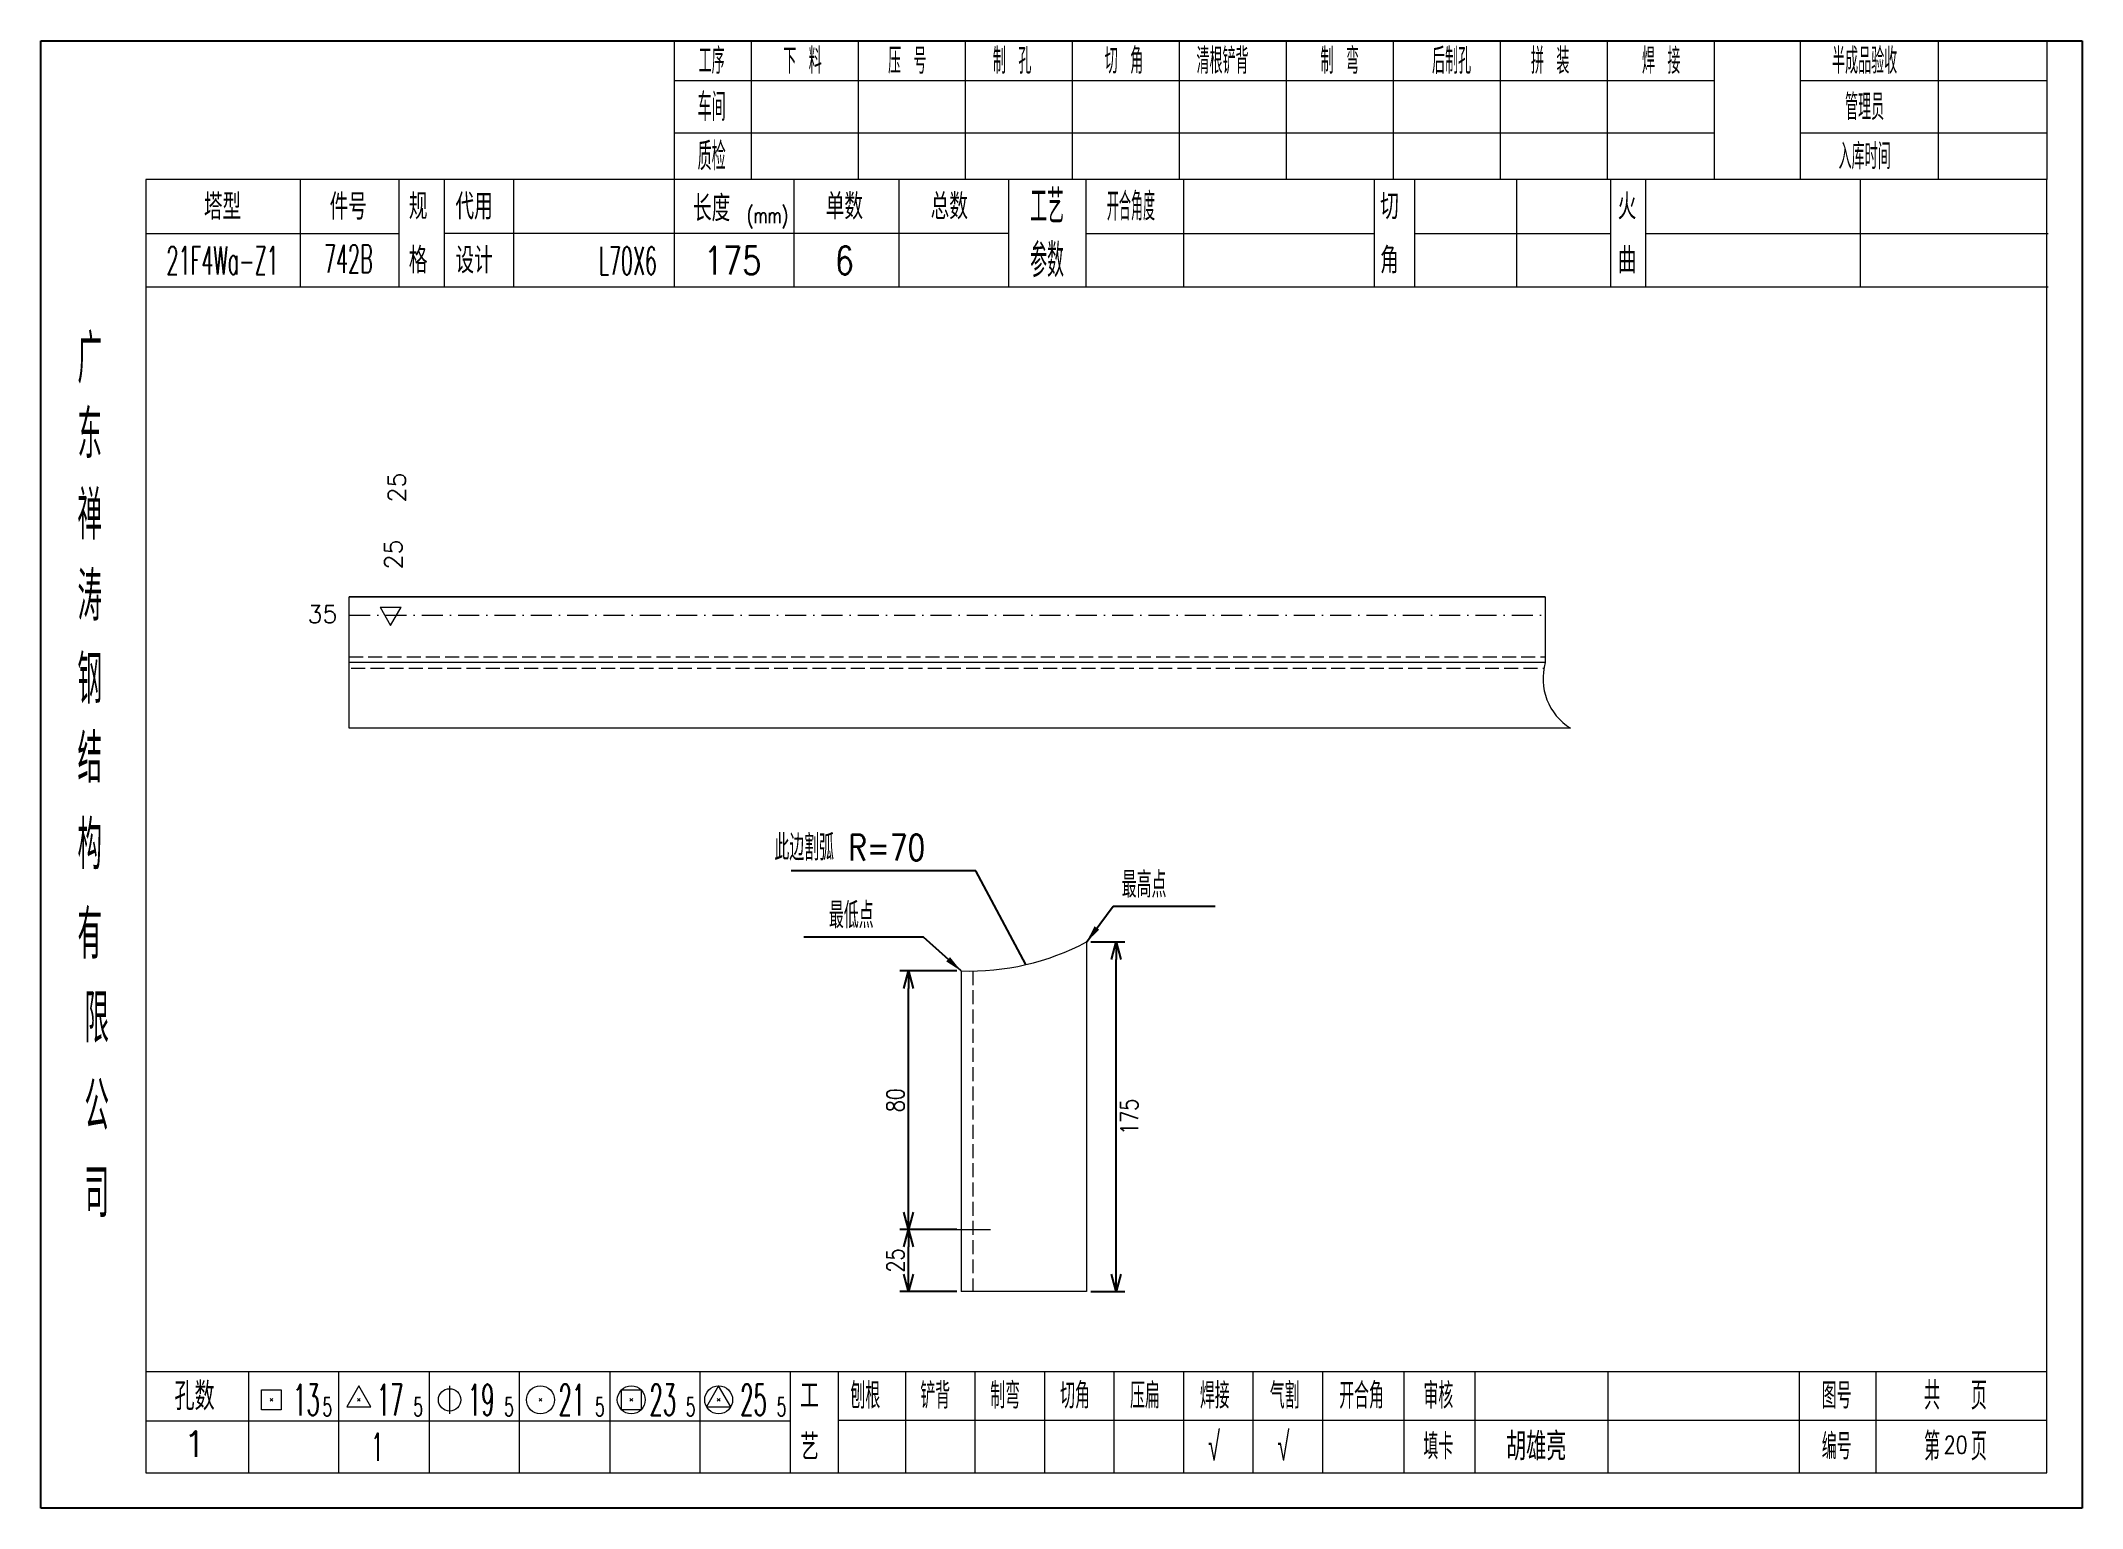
# Model space of a CAD drawing. Extents: x 1310 to 15542, y -76 to 8381.
# Drawn here: x 7446.9 to 7739, y 1943.8 to 2153.8 of the extents above; entities that cross this region are included whole.
import ezdxf
from ezdxf.enums import TextEntityAlignment as Align

# ---------------------------------------------------------------- set-up
doc = ezdxf.new("R2010")
doc.units = 0
doc.header["$MEASUREMENT"] = 0
doc.linetypes.add('一点画线', pattern=[5.2, 3, -1, 0.2, -1])
doc.linetypes.add('虚线', pattern=[2.75, 2, -0.75])
doc.layers.get('0').update_dxf_attribs({"linetype": 'CONTINUOUS', "lineweight": 25})
doc.layers.get('Defpoints').update_dxf_attribs({"linetype": 'CONTINUOUS'})
doc.layers.add('1', color=7, linetype='CONTINUOUS', lineweight=25)
doc.layers.add('4', color=7, linetype='CONTINUOUS', lineweight=25)
doc.styles.add('DimFont', font='simplex.shx', dxfattribs={"width": 0.8, "bigfont": 'gbhzfs.shx'})
doc.styles.get("Standard").update_dxf_attribs({"font": 'simplex.shx', "width": 0.7, "height": 3, "bigfont": 'gbhzfs.shx'})
doc.dimstyles.new('DHDxfDimStyleOpen30', dxfattribs={"dimtxt": 2.5, "dimasz": 2.5, "dimexe": 1.25, "dimexo": 0.625, "dimtad": 2, "dimtxsty": 'DimFont', "dimblk": 'OPEN30', "dimblk1": 'OPEN30', "dimblk2": 'OPEN30', "dimcen": 2.5, "dimadec": 0, "dimazin": 0, "dimtfac": 1, "dimtmove": 0, "dimatfit": 3, "dimfxl": 0, "dimarcsym": 0})

msp = doc.modelspace()

# ---------------------------------------------------------------- texts
at = {"color": 7, "linetype": 'Continuous', "lineweight": 13}
msp.add_text('35', height=2.5, dxfattribs=at).set_placement((7489.345, 2071.756), align=Align.MIDDLE_RIGHT)
at = {"layer": '1', "color": 7, "linetype": 'Continuous', "lineweight": 13}
for p in [(7499.083, 2087.735), (7498.585, 2078.148)]:
    msp.add_text('25', height=2.5, rotation=90, dxfattribs=at).set_placement(p)
at = {"layer": '4', "color": 1, "linetype": 'Continuous', "lineweight": 25}
for s, height, width, p in [('工序', 3.7, 0.7, (7542.892, 2150.931)), ('下 料', 3.7, 0.7, (7555.892, 2150.931)), ('制 孔', 3.7, 0.7, (7585.892, 2150.931)), ('切 角', 3.7, 0.7, (7601.892, 2150.931)), ('清根铲背 ', 3.7, 0.7, (7616.892, 2150.931)), (' 制 弯', 3.7, 0.7, (7631.892, 2150.931)), (' 后制孔', 3.7, 0.7, (7647.892, 2150.931)), ('拼 装', 3.7, 0.7, (7662.892, 2150.931)), (' 焊 接', 3.7, 0.7, (7677.892, 2150.931)), ('半成品验收', 3.7, 0.7, (7707.892, 2150.931)), ('压 号', 3.7, 0.7, (7570.892, 2150.931)), ('车间', 4, 0.7, (7542.892, 2144.331)), ('管理员', 3.7, 0.7, (7707.892, 2144.331)), ('质检', 4, 0.7, (7542.892, 2137.271)), ('入库时间', 3.7, 0.7, (7707.892, 2137.271)), ('工艺', 4.8, 0.7, (7590.892, 2130.091)), ('(mm)', 2.24, 0.7, (7550.892, 2128.831)), ('开合角度', 4, 0.6, (7602.892, 2130.091)), ('21F4Wa-Z1', 4, 0.5, (7472.892, 2122.351)), ('742B', 4, 0.5, (7490.892, 2122.601)), ('L70X6', 4, 0.5, (7530.892, 2122.331)), ('175', 4, 0.8, (7545.892, 2122.381)), ('6', 4, 0.8, (7561.892, 2122.381)), ('参数', 4.8, 0.7, (7590.892, 2122.381)), ('广', 6.96, 0.7, (7453.892, 2108.301)), ('东', 6.96, 0.7, (7453.892, 2097.511)), ('禅', 6.96, 0.7, (7453.892, 2085.921)), ('涛', 6.96, 0.7, (7453.892, 2074.321)), ('钢', 6.96, 0.7, (7453.892, 2062.431)), ('结', 6.96, 0.7, (7453.892, 2051.121)), ('构', 6.96, 0.7, (7453.892, 2038.741)), ('有', 6.96, 0.7, (7453.892, 2025.931)), ('限', 6.96, 0.7, (7454.892, 2013.931)), ('公', 6.96, 0.7, (7454.892, 2001.391)), ('司', 6.96, 0.7, (7454.892, 1988.911)), ('13', 4.47, 0.5, (7484.892, 1959.331)), ('17', 4.47, 0.5, (7496.892, 1959.331)), ('19', 4.47, 0.5, (7509.892, 1959.331)), ('21', 4.47, 0.5, (7522.892, 1959.331)), ('23', 4.47, 0.5, (7535.892, 1959.331)), ('25', 4.47, 0.5, (7548.892, 1959.331)), ('刨根', 3.7, 0.8, (7564.892, 1959.931)), ('铲背', 3.7, 0.8, (7574.892, 1959.931)), ('制弯', 3.7, 0.8, (7584.892, 1959.931)), ('切角', 3.7, 0.8, (7594.892, 1959.931)), ('压扁', 3.7, 0.8, (7604.892, 1959.931)), ('焊接', 3.7, 0.8, (7614.892, 1959.931)), ('气割', 3.7, 0.8, (7624.892, 1959.931)), ('开合角', 3.7, 0.8, (7635.892, 1959.931)), ('审核', 3.7, 0.8, (7646.892, 1959.931)), ('图号', 3.7, 0.8, (7703.892, 1959.931)), ('共  页', 4, 0.8, (7720.892, 1959.931)), ('5', 2.68, 0.6, (7487.892, 1958.331)), ('5', 2.68, 0.6, (7500.892, 1958.331)), ('5', 2.68, 0.6, (7513.892, 1958.331)), ('5', 2.68, 0.6, (7526.892, 1958.331)), ('5', 2.68, 0.6, (7539.892, 1958.331)), ('5', 2.68, 0.6, (7552.892, 1958.331)), ('1', 4, 0.5, (7495.042, 1952.581)), ('√', 4, 0.6, (7614.782, 1952.661)), ('√', 4, 0.6, (7624.722, 1952.661)), ('填卡', 3.7, 0.8, (7646.892, 1952.661)), ('编号', 3.7, 0.8, (7703.892, 1952.661)), ('第  页', 4, 0.8, (7720.892, 1952.661))]:
    msp.add_text(s, height=height, dxfattribs=dict(at, width=width)).set_placement(p, align=Align.MIDDLE_CENTER)
for s, height, p in [('塔型', 3.7, (7472.892, 2130.061)), ('件号', 3.7, (7490.892, 2130.061)), ('规', 3.7, (7500.892, 2130.091)), ('代用', 3.7, (7508.892, 2130.091)), ('长度', 3.7, (7542.892, 2129.831)), ('单数', 3.7, (7561.892, 2130.091)), ('总数', 3.7, (7576.892, 2130.091)), ('切', 3.7, (7639.892, 2130.091)), ('火', 3.7, (7673.892, 2130.091)), ('格', 3.7, (7500.892, 2122.381)), ('设计', 3.7, (7508.892, 2122.381)), ('角', 3.7, (7639.892, 2122.381)), ('曲', 3.7, (7673.892, 2122.381)), ('孔数', 4, (7468.892, 1959.851)), ('工', 3.7, (7556.892, 1959.931)), ('1', 3.7, (7468.892, 1953.021)), ('艺', 3.7, (7556.892, 1952.581)), ('胡雄亮', 4, (7660.892, 1952.661))]:
    msp.add_text(s, height=height, dxfattribs=at).set_placement(p, align=Align.MIDDLE_CENTER)
at = {"layer": '4', "color": 1, "linetype": 'Continuous', "lineweight": 25, "width": 0.8}
for s, p in [('此边割弧 R=70', (7551.876, 2036.508)), ('最高点', (7601.581, 2031.185)), ('最低点', (7559.678, 2026.817))]:
    msp.add_text(s, height=3.7, dxfattribs=at).set_placement(p)
at = {"layer": '4', "color": 6, "linetype": 'Continuous', "lineweight": 25, "width": 0.8}
msp.add_text('20', height=2.5, dxfattribs=at).set_placement((7720.917, 1952.889), align=Align.MIDDLE_CENTER)

# ---------------------------------------------------------------- blocks, each defined once
blk = doc.blocks.new('_OPEN30')
at = {"color": 0, "linetype": 'ByBlock', "lineweight": -2}
for p, q in [((-1, 0.27), (0, 0)), ((0, 0), (-1, -0.27)), ((0, 0), (-1, 0))]:
    blk.add_line(p, q, dxfattribs=at)
blk = doc.blocks.new('*D377')
at = {"color": 0, "linetype": 'Continuous', "lineweight": -2}
for p, q in [((7597.16, 2024.85), (7602.03, 2024.85)), ((7600.78, 1977.32), (7600.78, 2022.35)), ((7597.16, 1974.82), (7602.03, 1974.82))]:
    blk.add_line(p, q, dxfattribs=at)
at = {"layer": 'Defpoints', "color": 0, "linetype": 'Continuous'}
for p in [(7596.53, 2024.85), (7600.78, 2024.85), (7596.53, 1974.82)]:
    blk.add_point(p, dxfattribs=at)
at = {"color": 0, "linetype": 'Continuous', "lineweight": -2, "xscale": 2.5, "yscale": 2.5, "zscale": 2.5}
for p, rotation in [((7600.78, 2024.85), 90), ((7600.78, 1974.82), 270)]:
    blk.add_blockref('_OPEN30', p, dxfattribs=dict(at, rotation=rotation))
at = {"color": 0, "linetype": 'Continuous', "insert": (7602.66, 1999.83), "char_height": 2.5, "attachment_point": 5, "rotation": 90, "style": 'DimFont'}
blk.add_mtext('175', dxfattribs=at)
blk = doc.blocks.new('*D378')
at = {"color": 0, "linetype": 'Continuous', "lineweight": -2}
for p, q in [((7577.97, 1983.71), (7569.82, 1983.71)), ((7571.07, 1977.32), (7571.07, 1981.21)), ((7577.97, 1974.82), (7569.82, 1974.82))]:
    blk.add_line(p, q, dxfattribs=at)
at = {"layer": 'Defpoints', "color": 0, "linetype": 'Continuous'}
for p in [(7571.07, 1983.71), (7578.6, 1983.71), (7578.6, 1974.82)]:
    blk.add_point(p, dxfattribs=at)
at = {"color": 0, "linetype": 'Continuous', "lineweight": -2, "xscale": 2.5, "yscale": 2.5, "zscale": 2.5}
for p, rotation in [((7571.07, 1983.71), 90), ((7571.07, 1974.82), 270)]:
    blk.add_blockref('_OPEN30', p, dxfattribs=dict(at, rotation=rotation))
at = {"color": 0, "linetype": 'Continuous', "insert": (7569.2, 1979.27), "char_height": 2.5, "attachment_point": 5, "rotation": 90, "style": 'DimFont'}
blk.add_mtext('25', dxfattribs=at)
blk = doc.blocks.new('*D379')
at = {"color": 0, "linetype": 'Continuous', "lineweight": -2}
for p, q in [((7577.97, 2020.7), (7569.82, 2020.7)), ((7571.07, 1986.21), (7571.07, 2018.2)), ((7577.97, 1983.71), (7569.82, 1983.71))]:
    blk.add_line(p, q, dxfattribs=at)
at = {"layer": 'Defpoints', "color": 0, "linetype": 'Continuous'}
for p in [(7571.07, 2020.7), (7578.6, 2020.7), (7578.6, 1983.71)]:
    blk.add_point(p, dxfattribs=at)
at = {"color": 0, "linetype": 'Continuous', "lineweight": -2, "xscale": 2.5, "yscale": 2.5, "zscale": 2.5}
for p, rotation in [((7571.07, 2020.7), 90), ((7571.07, 1983.71), 270)]:
    blk.add_blockref('_OPEN30', p, dxfattribs=dict(at, rotation=rotation))
at = {"color": 0, "linetype": 'Continuous', "insert": (7569.2, 2002.21), "char_height": 2.5, "attachment_point": 5, "rotation": 90, "style": 'DimFont'}
blk.add_mtext('80', dxfattribs=at)
blk = doc.blocks.new('CTJGK')
at = {"color": 6, "linetype": 'Continuous'}
for p, q in [((0, 209.97), (292.13, 209.97)), ((0, 0), (0, 209.97)), ((292.13, 209.97), (292.13, 0)), ((292.13, 0), (0, 0))]:
    blk.add_line(p, q, dxfattribs=at)

# ---------------------------------------------------------------- dimensions: what is measured, and where the dimension line sits
at = {"color": 0, "linetype": 'Continuous'}
for base, p1, p2, text, picture, middle in [((7600.78, 2024.847), (7596.531, 1974.818), (7596.531, 2024.847), '175', '*D377', (7602.655, 1999.832)), ((7571.073, 2020.698), (7578.597, 1983.715), (7578.597, 2020.698), '80', '*D379', (7569.198, 2002.206)), ((7571.073, 1983.715), (7578.597, 1974.818), (7578.597, 1983.715), '25', '*D378', (7569.198, 1979.266))]:
    dim = msp.add_linear_dim(base=base, p1=p1, p2=p2, angle=90, text=text, dimstyle='DHDxfDimStyleOpen30', dxfattribs=at)
    dim.commit()
    dim.dimension.update_dxf_attribs({"geometry": picture, "text_midpoint": middle})

# ---------------------------------------------------------------- linework, layer by layer
at = {"color": 7, "linetype": 'Continuous', "lineweight": 18}
for p, q in [((7662.191, 2074.231), (7491.005, 2074.231)), ((7491.005, 2074.231), (7662.191, 2074.231)), ((7491.005, 2055.431), (7491.005, 2074.231)), ((7662.191, 2074.231), (7662.191, 2064.831)), ((7495.449, 2072.751), (7496.949, 2070.153)), ((7495.449, 2072.751), (7498.449, 2072.751)), ((7496.949, 2070.153), (7498.449, 2072.751)), ((7662.191, 2064.831), (7491.005, 2064.831)), ((7665.81, 2055.431), (7491.005, 2055.431)), ((7596.531, 2024.847), (7596.531, 1974.818)), ((7578.597, 2020.698), (7578.597, 1974.818)), ((7574.778, 1983.715), (7582.817, 1983.715)), ((7596.531, 1974.818), (7578.597, 1974.818))]:
    msp.add_line(p, q, dxfattribs=at)
at = {"color": 3, "linetype": '一点画线', "lineweight": 13}
msp.add_line((7491.005, 2071.631), (7662.191, 2071.631), dxfattribs=at)
at = {"color": 1, "linetype": '虚线', "lineweight": 18}
for p, q in [((7491.005, 2065.631), (7662.191, 2065.631)), ((7491.315, 2064.031), (7662.002, 2064.031)), ((7580.275, 2020.685), (7580.275, 1974.818))]:
    msp.add_line(p, q, dxfattribs=at)
at = {"color": 0, "linetype": 'Continuous'}
for p, q in [((7580.704, 2035.047), (7554.254, 2035.047)), ((7587.833, 2021.607), (7580.704, 2035.047))]:
    msp.add_line(p, q, dxfattribs=at)
at = {"color": 7, "linetype": 'Continuous', "lineweight": 18}
for centre, radius, start, end in [((7670.189, 2062.514), 8.327, 163.83923, 238.27394), ((7579.721, 2056.674), 35.993, 268.20959, 297.8411)]:
    msp.add_arc(centre, radius, start, end, dxfattribs=at)
at = {"layer": '4', "color": 1, "linetype": 'Continuous', "lineweight": 18}
for p, q in [((7446.892, 2153.801), (7446.892, 1943.831)), ((7739.022, 2153.801), (7446.892, 2153.801)), ((7537.522, 2153.801), (7537.522, 2133.961)), ((7548.552, 2153.801), (7548.552, 2133.941)), ((7563.862, 2153.801), (7563.862, 2133.941)), ((7579.182, 2153.801), (7579.182, 2133.941)), ((7594.492, 2153.801), (7594.492, 2133.941)), ((7609.802, 2153.801), (7609.802, 2133.941)), ((7625.112, 2153.801), (7625.112, 2133.941)), ((7640.432, 2153.801), (7640.432, 2133.941)), ((7655.742, 2153.801), (7655.742, 2133.941)), ((7671.052, 2153.801), (7671.052, 2133.941)), ((7686.362, 2153.801), (7686.362, 2133.961)), ((7686.362, 2153.801), (7686.362, 2133.941)), ((7698.642, 2153.801), (7698.642, 2133.941)), ((7718.392, 2153.801), (7718.392, 2133.941)), ((7733.972, 2153.801), (7733.972, 2133.941)), ((7739.022, 2124.001), (7739.022, 2153.801)), ((7686.362, 2148.071), (7537.522, 2148.071)), ((7733.972, 2148.071), (7698.642, 2148.071)), ((7686.362, 2140.591), (7537.522, 2140.591)), ((7733.972, 2140.591), (7698.642, 2140.591)), ((7461.902, 2133.941), (7461.902, 1948.881)), ((7733.972, 2133.941), (7461.902, 2133.941)), ((7484.022, 2133.951), (7484.022, 2118.531)), ((7498.172, 2118.531), (7498.172, 2133.941)), ((7504.672, 2118.531), (7504.672, 2133.941)), ((7514.542, 2133.941), (7514.542, 2118.531)), ((7537.522, 2133.961), (7537.522, 2118.531)), ((7554.642, 2133.941), (7554.642, 2118.531)), ((7569.692, 2133.941), (7569.692, 2118.531)), ((7585.392, 2133.941), (7585.392, 2118.531)), ((7596.452, 2133.941), (7596.452, 2118.531)), ((7610.402, 2133.941), (7610.402, 2118.531)), ((7637.702, 2133.941), (7637.702, 2118.531)), ((7643.462, 2133.941), (7643.462, 2118.531)), ((7658.082, 2133.941), (7658.082, 2118.531)), ((7671.542, 2133.941), (7671.542, 2118.531)), ((7676.532, 2133.941), (7676.532, 2118.531)), ((7707.272, 2133.941), (7707.272, 2118.531)), ((7733.972, 1948.881), (7733.972, 2133.941)), ((7498.172, 2126.181), (7461.902, 2126.181)), ((7585.392, 2126.231), (7504.672, 2126.231)), ((7596.452, 2126.231), (7637.702, 2126.231)), ((7643.462, 2126.231), (7671.542, 2126.231)), ((7676.532, 2126.231), (7734.152, 2126.231)), ((7739.022, 1943.831), (7739.022, 2124.001)), ((7734.152, 2118.531), (7461.902, 2118.531)), ((7461.902, 1963.411), (7733.972, 1963.411)), ((7476.592, 1963.411), (7476.592, 1948.881)), ((7489.522, 1948.881), (7489.522, 1963.411)), ((7502.452, 1963.411), (7502.452, 1948.881)), ((7515.372, 1948.881), (7515.372, 1963.411)), ((7528.302, 1963.411), (7528.302, 1948.881)), ((7541.232, 1948.881), (7541.232, 1963.411)), ((7554.152, 1948.881), (7554.152, 1963.411)), ((7561.022, 1948.881), (7561.022, 1963.411)), ((7570.682, 1948.881), (7570.682, 1963.411)), ((7580.622, 1948.881), (7580.622, 1963.411)), ((7590.562, 1948.881), (7590.562, 1963.411)), ((7600.512, 1948.881), (7600.512, 1963.411)), ((7610.452, 1948.881), (7610.452, 1963.411)), ((7620.392, 1948.881), (7620.392, 1963.411)), ((7630.342, 1948.881), (7630.342, 1963.411)), ((7641.982, 1948.881), (7641.982, 1963.411)), ((7652.132, 1948.881), (7652.132, 1963.411)), ((7671.192, 1948.881), (7671.192, 1963.411)), ((7698.572, 1948.881), (7698.572, 1963.411)), ((7709.532, 1948.881), (7709.532, 1963.411)), ((7554.152, 1956.281), (7461.902, 1956.281)), ((7560.982, 1956.441), (7733.972, 1956.441)), ((7461.902, 1948.881), (7733.972, 1948.881)), ((7446.892, 1943.831), (7739.022, 1943.831))]:
    msp.add_line(p, q, dxfattribs=at)
at = {"layer": '4', "color": 7, "linetype": 'Continuous', "lineweight": 13}
for p, q in [((7478.478, 1957.917), (7478.478, 1960.745)), ((7478.478, 1960.745), (7481.306, 1960.745)), ((7481.306, 1960.745), (7481.306, 1957.917)), ((7492.392, 1961.331), (7490.66, 1958.331)), ((7494.124, 1958.331), (7492.392, 1961.331)), ((7505.392, 1961.331), (7505.392, 1957.331)), ((7529.978, 1957.917), (7529.978, 1960.745)), ((7529.978, 1960.745), (7532.806, 1960.745)), ((7532.806, 1960.745), (7532.806, 1957.917)), ((7543.892, 1961.331), (7542.16, 1958.331)), ((7545.624, 1958.331), (7543.892, 1961.331)), ((7481.306, 1957.917), (7478.478, 1957.917)), ((7479.692, 1959.131), (7480.092, 1959.531)), ((7480.092, 1959.131), (7479.692, 1959.531)), ((7490.66, 1958.331), (7494.124, 1958.331)), ((7492.192, 1959.131), (7492.592, 1959.531)), ((7492.592, 1959.131), (7492.192, 1959.531)), ((7518.192, 1959.131), (7518.592, 1959.531)), ((7518.592, 1959.131), (7518.192, 1959.531)), ((7532.806, 1957.917), (7529.978, 1957.917)), ((7531.192, 1959.131), (7531.592, 1959.531)), ((7531.592, 1959.131), (7531.192, 1959.531)), ((7542.16, 1958.331), (7545.624, 1958.331)), ((7543.692, 1959.131), (7544.092, 1959.531)), ((7544.092, 1959.131), (7543.692, 1959.531))]:
    msp.add_line(p, q, dxfattribs=at)
for centre, radius in [((7505.392, 1959.331), 1.6), ((7518.392, 1959.331), 2), ((7531.392, 1959.331), 2), ((7543.892, 1959.331), 2)]:
    msp.add_circle(centre, radius, dxfattribs=at)

# ---------------------------------------------------------------- block references
at = {"color": 0, "linetype": 'Continuous'}
msp.add_blockref('CTJGK', (7446.892, 1943.831), dxfattribs=at)

msp.set_redraw_order([(e.dxf.handle, doc.entitydb.next_handle()) for e in msp.query("TEXT MTEXT ATTDEF DIMENSION ARC_DIMENSION")])  # texts and dimensions are drawn at this point

# ---------------------------------------------------------------- leaders
for points in [[(7596.531, 2024.847), (7600.352, 2029.987), (7614.947, 2029.987)], [(7578.597, 2020.698), (7573.193, 2025.549), (7556.094, 2025.549)]]:
    msp.add_leader(points, dimstyle='DHDxfDimStyleOpen30', override={"dimgap": 0.625, "dimtad": 0}, dxfattribs=at)

doc.saveas('drawing.dxf')
